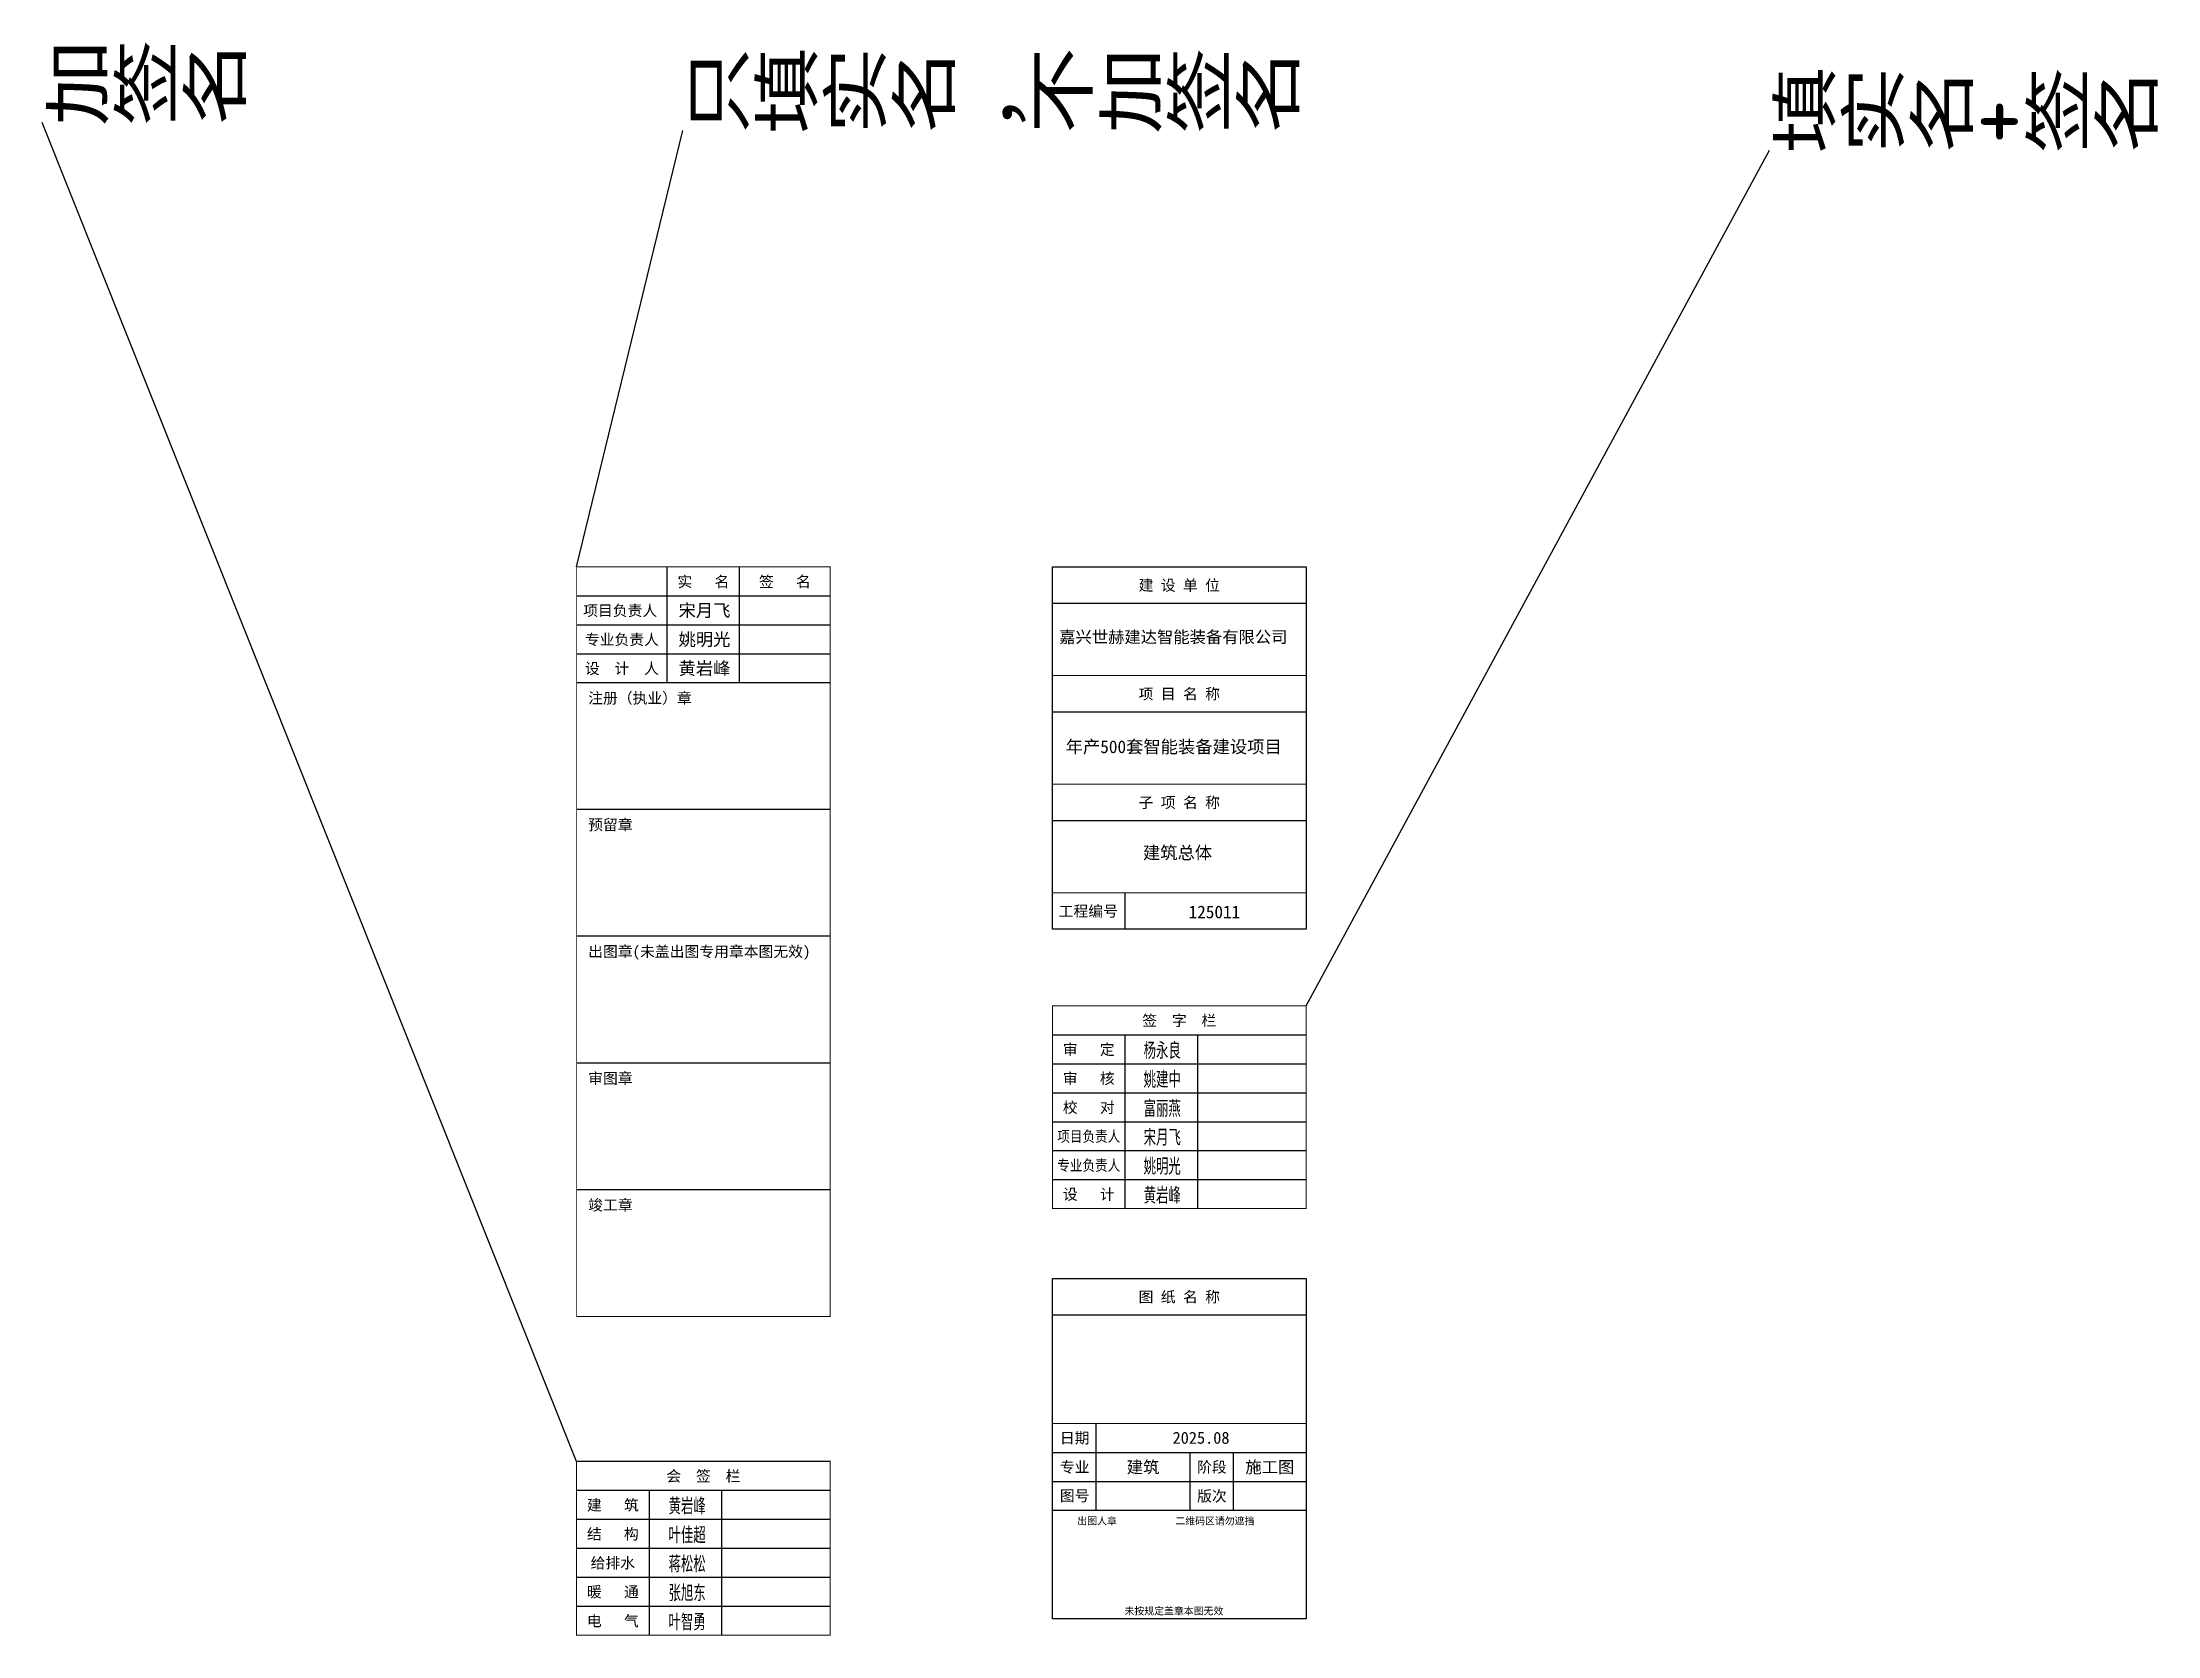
# Model space of a CAD drawing. Extents: x -71615 to 472948, y -67016 to 264410.
# Drawn here: x -45433 to -16231, y 242409 to 264410 of the extents above; entities that cross this region are included whole.
import ezdxf
from ezdxf.enums import TextEntityAlignment as Align

# ---------------------------------------------------------------- set-up
doc = ezdxf.new("R2010")
doc.units = 0
doc.header["$LTSCALE"] = 1000
doc.layers.add('0-cxFrame', color=155, linetype='Continuous')
doc.layers.add('qianming', color=155, linetype='Continuous')
doc.styles.add('BZHZ', font='bzxw', dxfattribs={"width": 0.8, "bigfont": 'bzhz'})
doc.styles.add('cx_biaoti', font='')
doc.styles.add('cx_tuming', font='simhei.ttf')
doc.styles.add('图框宋体', font='', dxfattribs={"width": 0.75})
doc.styles.add('黑体', font='@TSSDENG', dxfattribs={"width": 0.9, "bigfont": '@TSSDCHN'})
doc.styles.get('cx_biaoti').set_extended_font_data('SimSun')
doc.styles.get('图框宋体').set_extended_font_data('SimSun')

msp = doc.modelspace()

# ---------------------------------------------------------------- texts
at = {"style": '黑体'}
for s, p in [('加签名', (-45433, 263301)), ('只填实名，不加签名', (-36593, 263191)), ('填实名+签名', (-21591, 262921))]:
    msp.add_text(s, height=1000, dxfattribs=at).set_placement(p)

# ---------------------------------------------------------------- blocks, each defined once
blk = doc.blocks.new('zjcx_lan_xinxi(Dragon)')
for p, q in [((7000, -3200), (0, -3200)), ((7000, -6700), (0, -6700)), ((7000, -10200), (0, -10200)), ((7000, -13700), (0, -13700)), ((7000, -17200), (0, -17200))]:
    blk.add_line(p, q)
at = {"const_width": 25}
blk.add_lwpolyline([(0, -20700), (7000, -20700), (7000, 0), (0, 0)], close=True, dxfattribs=at)
for points in [[(2500, -3200), (2500, 0)], [(4500, -3200), (4500, 0)], [(0, -800), (7000, -800)], [(0, -1600), (7000, -1600)], [(0, -2400), (7000, -2400)]]:
    blk.add_lwpolyline(points)
for points in [[(7000, -3200), (7000, 0)], [(0, -3200), (7000, -3200)], [(0, -20700), (7000, -20700), (7000, -3200)], [(0, -20700), (7000, -20700)]]:
    blk.add_lwpolyline(points, dxfattribs=at)
at = {"style": '图框宋体'}
for s, p in [('实   名', (3500, -400)), ('签   名', (5750, -400)), ('项目负责人', (1204, -1200)), ('专业负责人', (1250, -2000)), ('设  计  人', (1250, -2800))]:
    blk.add_text(s, height=300, dxfattribs=at).set_placement(p, align=Align.MIDDLE)
for s, p in [('注册（执业）章', (318, -3771)), ('预留章', (318, -7271)), ('出图章(未盖出图专用章本图无效)', (318, -10771)), ('审图章', (318, -14271)), ('竣工章', (318, -17771))]:
    blk.add_text(s, height=300, dxfattribs=at).set_placement(p)
blk = doc.blocks.new('T-信息(Dragon)')
at = {"layer": '0-cxFrame'}
blk.add_blockref('zjcx_lan_xinxi(Dragon)', (0, 0), dxfattribs=at)
at = {"layer": 'qianming', "color": 3, "style": 'cx_biaoti'}
for s, p in [('宋月飞', (3530, -1201)), ('姚明光', (3530, -2001)), ('黄岩峰', (3530, -2801))]:
    blk.add_text(s, height=350, dxfattribs=at).set_placement(p, align=Align.MIDDLE_CENTER)
blk = doc.blocks.new('zjcx_lan_huiqian(Dragon)')
for p, q in [((-7000, -800), (0, -800)), ((-5000, -800), (-5000, -4800)), ((-3000, -800), (-3000, -4800)), ((-7000, -1600), (0, -1600)), ((-7000, -2400), (0, -2400)), ((-7000, -3200), (0, -3200)), ((-7000, -4000), (0, -4000))]:
    blk.add_line(p, q)
at = {"const_width": 30}
blk.add_lwpolyline([(-7000, 0), (0, 0)], dxfattribs=at)
blk.add_lwpolyline([(-7000, 0), (0, 0), (0, -4800), (-7000, -4800)], close=True, dxfattribs=at)
at = {"style": 'cx_biaoti'}
for s, p in [('会  签  栏', (-3500, -400)), ('建   筑', (-6000, -1200)), ('结   构', (-6000, -2000)), ('给排水', (-6000, -2800)), ('暖   通', (-6000, -3600)), ('电   气', (-6000, -4400))]:
    blk.add_text(s, height=300, dxfattribs=at).set_placement(p, align=Align.MIDDLE)
blk = doc.blocks.new('T-汇签(Dragon)')
at = {"layer": '0-cxFrame'}
blk.add_blockref('zjcx_lan_huiqian(Dragon)', (0, 0), dxfattribs=at)
at = {"layer": 'qianming', "style": 'BZHZ', "width": 0.8}
for s, p in [('黄岩峰', (-3949, -1216)), ('叶佳超', (-3949, -2016)), ('蒋松松', (-3949, -2816)), ('张旭东', (-3949, -3616)), ('叶智勇', (-3949, -4416))]:
    blk.add_text(s, height=450, dxfattribs=at).set_placement(p, align=Align.MIDDLE)
blk = doc.blocks.new('zjcx_lan_qianzi(Dragon)')
for p, q in [((-7000, 4800), (0, 4800)), ((-5000, 4800), (-5000, 0)), ((-3000, 4800), (-3000, 0)), ((-7000, 4000), (0, 4000)), ((-7000, 3200), (0, 3200)), ((-7000, 2400), (0, 2400)), ((-7000, 1600), (0, 1600)), ((-7000, 800), (0, 800))]:
    blk.add_line(p, q)
at = {"const_width": 30}
blk.add_lwpolyline([(-7000, 5600), (0, 5600)], dxfattribs=at)
blk.add_lwpolyline([(-7000, 5600), (0, 5600), (0, 0), (-7000, 0)], close=True, dxfattribs=at)
at = {"style": 'cx_biaoti'}
for s, p in [('签  字  栏', (-3500, 5200)), ('审   定', (-6000, 4400)), ('审   核', (-6000, 3600)), ('校   对', (-6000, 2800)), ('设   计', (-6000, 400))]:
    blk.add_text(s, height=300, dxfattribs=at).set_placement(p, align=Align.MIDDLE)
at = {"style": 'cx_biaoti', "width": 0.85}
for s, p in [('项目负责人', (-6000, 2000)), ('专业负责人', (-6000, 1200))]:
    blk.add_text(s, height=300, dxfattribs=at).set_placement(p, align=Align.MIDDLE)
blk = doc.blocks.new('T-签字(Dragon)')
at = {"layer": '0-cxFrame'}
blk.add_blockref('zjcx_lan_qianzi(Dragon)', (0, 0), dxfattribs=at)
at = {"layer": 'qianming', "style": 'BZHZ', "width": 0.8}
for s, p in [('杨永良', (-3972, 4384)), ('姚建中', (-3972, 3584)), ('富丽燕', (-3972, 2784)), ('宋月飞', (-3972, 1984)), ('姚明光', (-3972, 1184)), ('黄岩峰', (-3972, 384))]:
    blk.add_text(s, height=450, dxfattribs=at).set_placement(p, align=Align.MIDDLE)
blk = doc.blocks.new('zjcx_lan_tuming(Dragon)')
for p, q in [((-7000, 8400), (0, 8400)), ((-5800, 3000), (-5800, 5400)), ((-7000, 4600), (0, 4600)), ((-3200, 3000), (-3200, 4600)), ((-2000, 3000), (-2000, 4600)), ((-7000, 3800), (0, 3800))]:
    blk.add_line(p, q)
at = {"const_width": 30}
for points in [[(-7000, 9400), (0, 9400)], [(-7000, 5400), (0, 5400)], [(-7000, 3000), (0, 3000)], [(-7000, 0), (0, 0)]]:
    blk.add_lwpolyline(points, dxfattribs=at)
blk.add_lwpolyline([(-7000, 9400), (0, 9400), (0, 0), (-7000, 0)], close=True)
at = {"style": 'cx_biaoti'}
for s, p in [('图 纸 名 称', (-3500, 8900)), ('日期', (-6388, 5000)), ('专业', (-6388, 4200)), ('阶段', (-2600, 4200)), ('图号', (-6388, 3400)), ('版次', (-2600, 3400))]:
    blk.add_text(s, height=300, dxfattribs=at).set_placement(p, align=Align.MIDDLE)
for s, p in [('出图人章', (-6316, 2607)), ('二维码区请勿遮挡', (-3609, 2607)), ('未按规定盖章本图无效', (-5013, 120))]:
    blk.add_text(s, height=200, dxfattribs=at).set_placement(p)
blk = doc.blocks.new('T-图签(Dragon)')
blk.add_blockref('zjcx_lan_tuming(Dragon)', (0, 0))
at = {"color": 3, "style": 'cx_biaoti'}
for s, p in [('2025.08', (-2900, 5000)), ('建筑', (-4500, 4200)), ('施工图', (-1000, 4200))]:
    blk.add_text(s, height=330, dxfattribs=at).set_placement(p, align=Align.MIDDLE)
blk = doc.blocks.new('zjcx_lan_xiangmu(Dragon)')
for p, q in [((-7000, 9000), (0, 9000)), ((-7000, 6000), (0, 6000)), ((-7000, 3000), (0, 3000)), ((-5000, 1000), (-5000, 0))]:
    blk.add_line(p, q)
at = {"const_width": 30}
for points in [[(-7000, 10000), (0, 10000)], [(-7000, 7000), (0, 7000)], [(-7000, 7000), (0, 7000)], [(-7000, 4000), (0, 4000)], [(-7000, 4000), (0, 4000)], [(-7000, 1000), (0, 1000)], [(-7000, 0), (0, 0)]]:
    blk.add_lwpolyline(points, dxfattribs=at)
blk.add_lwpolyline([(-7000, 10000), (0, 10000), (0, 0), (-7000, 0)], close=True)
at = {"style": 'cx_biaoti'}
for s, p in [('建 设 单 位', (-3500, 9500)), ('项 目 名 称', (-3500, 6500)), ('子 项 名 称', (-3500, 3500)), ('工程编号', (-6013, 500))]:
    blk.add_text(s, height=300, dxfattribs=at).set_placement(p, align=Align.MIDDLE)
blk = doc.blocks.new('T-项目(Dragon)')
blk.add_blockref('zjcx_lan_xiangmu(Dragon)', (0, 0))
at = {"color": 3, "style": 'cx_tuming'}
for s, height, p in [('嘉兴世赫建达智能装备有限公司', 330, (-6816, 7901)), ('年产500套智能装备建设项目 ', 350, (-6638, 4859)), ('建筑总体', 350, (-4504, 1933)), ('125011', 350, (-3245, 297))]:
    blk.add_text(s, height=height, dxfattribs=at).set_placement(p)

# ---------------------------------------------------------------- linework, layer by layer
for p, q in [((-38057, 244816), (-45433, 263301)), ((-38057, 257166), (-36593, 263191)), ((-27987, 251106), (-21591, 262921))]:
    msp.add_line(p, q)

# ---------------------------------------------------------------- block references
at = {"layer": '0-cxFrame', "xscale": 0.5, "yscale": 0.5, "zscale": 0.5}
for name, p in [('T-信息(Dragon)', (-38057, 257166)), ('T-项目(Dragon)', (-27987, 252166)), ('T-签字(Dragon)', (-27987, 248306)), ('T-图签(Dragon)', (-27987, 242640)), ('T-汇签(Dragon)', (-34557, 244816))]:
    msp.add_blockref(name, p, dxfattribs=at)

msp.set_redraw_order([(e.dxf.handle, doc.entitydb.next_handle()) for e in msp.query("TEXT MTEXT ATTDEF DIMENSION ARC_DIMENSION")])  # texts and dimensions are drawn at this point

doc.saveas('drawing.dxf')
